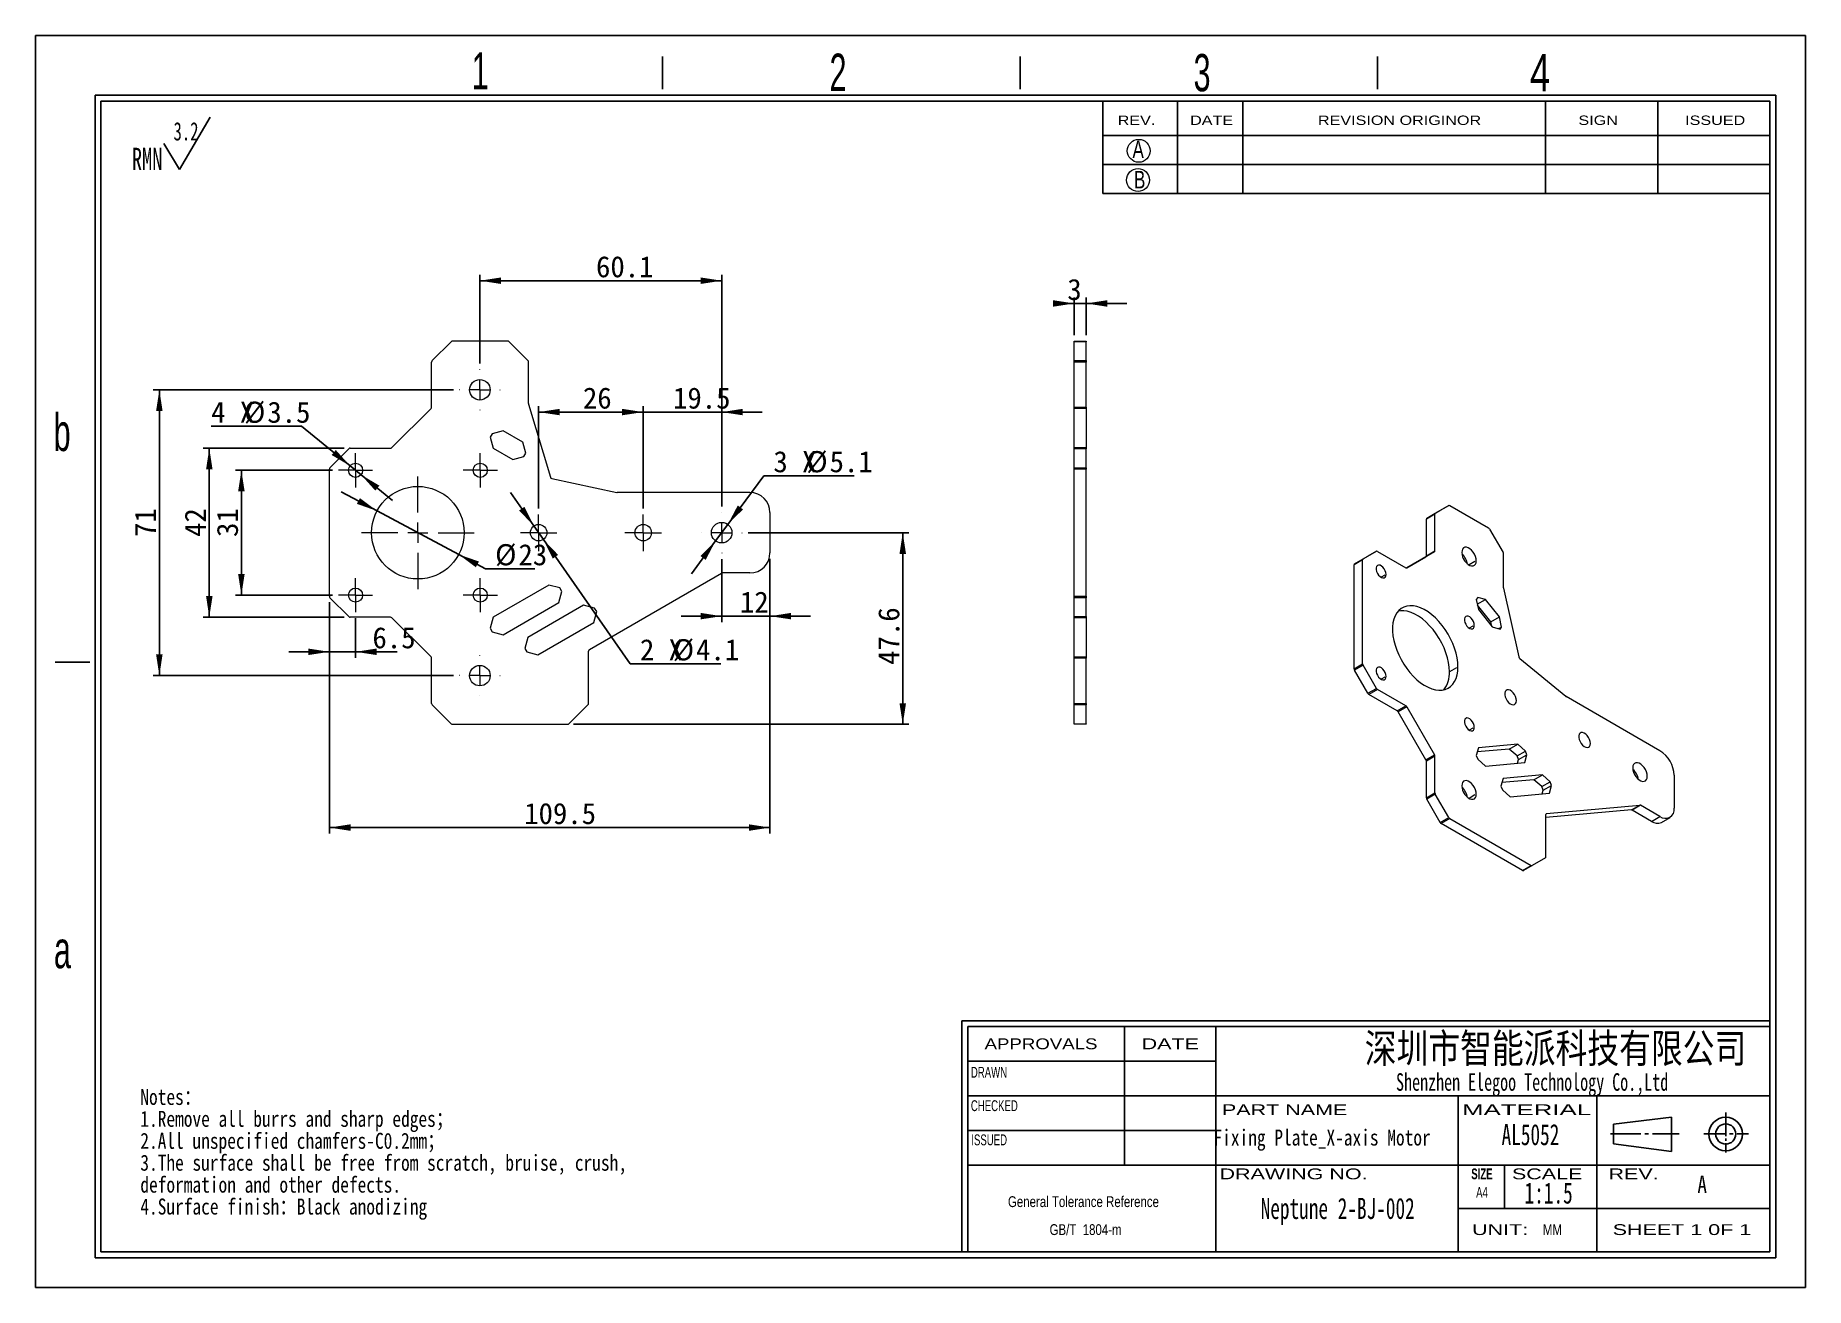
# Model space of a CAD drawing. Header units: millimetres. Extents: x 2 to 295, y 1 to 209.
import ezdxf

# ---------------------------------------------------------------- set-up
doc = ezdxf.new("R2010")
doc.units = ezdxf.units.MM
doc.linetypes.add('CENTER', pattern=[10.16, 6.35, -1.27, 1.27, -1.27])
doc.layers.add('DIM', color=5, linetype='Continuous')
doc.layers.add('SLD-0', color=179, linetype='Continuous')
doc.layers.add('中心线', color=1, linetype='CENTER', lineweight=15)
doc.styles.add('SLDTEXTSTYLE0', font='SIMSUN.TTC', dxfattribs={"width": 0.67})
doc.styles.add('SLDTEXTSTYLE1', font='SIMSUN.TTC', dxfattribs={"width": 0.8})
doc.styles.add('SLDTEXTSTYLE10', font='ARIAL.TTF', dxfattribs={"width": 0.7584})
doc.styles.add('SLDTEXTSTYLE11', font='ARIAL.TTF', dxfattribs={"width": 1.2324})
doc.styles.add('SLDTEXTSTYLE12', font='ARIAL.TTF', dxfattribs={"width": 1.7064})
doc.styles.add('SLDTEXTSTYLE13', font='SIMSUN.TTC', dxfattribs={"width": 0.8, "bigfont": 'bigfont'})
doc.styles.add('SLDTEXTSTYLE14', font='SIMKAI.TTF', dxfattribs={"width": 0.67})
doc.styles.add('SLDTEXTSTYLE15', font='SIMSUN.TTC')
doc.styles.add('SLDTEXTSTYLE2', font='SIMSUN.TTC', dxfattribs={"width": 0.67})
doc.styles.add('SLDTEXTSTYLE3', font='SIMSUN.TTC', dxfattribs={"width": 0.8, "bigfont": 'bigfont'})
doc.styles.add('SLDTEXTSTYLE4', font='SIMSUN.TTC', dxfattribs={"width": 0.8})
doc.styles.add('SLDTEXTSTYLE5', font='ARIAL.TTF', dxfattribs={"width": 0.63516})
doc.styles.add('SLDTEXTSTYLE6', font='GOTHIC.TTF', dxfattribs={"width": 0.7304})
doc.styles.add('SLDTEXTSTYLE7', font='GOTHIC.TTF', dxfattribs={"width": 0.61171})
doc.styles.add('SLDTEXTSTYLE8', font='ARIALBD.TTF', dxfattribs={"width": 0.63516})
doc.styles.add('SLDTEXTSTYLE9', font='ARIAL.TTF', dxfattribs={"width": 1.422})
doc.dimstyles.new('SLDDIMSTYLE0', dxfattribs={"dimtxt": 3.5, "dimasz": 3.5, "dimexe": 0, "dimexo": 0.0625, "dimgap": 0.875, "dimtad": 2, "dimlfac": 1.5, "dimrnd": 1e-09, "dimzin": 12, "dimdsep": 46, "dimtxsty": 'SLDTEXTSTYLE0', "dimsah": 1, "dimcen": 0.09, "dimadec": 0, "dimazin": 3, "dimtfac": 1, "dimtofl": 0, "dimtmove": 0, "dimatfit": 3, "dimfxl": 0, "dimfrac": 2, "dimtolj": 1, "dimtzin": 12, "dimarcsym": 0})
doc.dimstyles.new('SLDDIMSTYLE1', dxfattribs={"dimtxt": 3.5, "dimasz": 3.5, "dimexe": 0, "dimexo": 0.0625, "dimgap": 0.875, "dimtad": 2, "dimlfac": 1.5, "dimrnd": 1e-09, "dimzin": 12, "dimdsep": 46, "dimtxsty": 'SLDTEXTSTYLE0', "dimsah": 1, "dimcen": 0.09, "dimadec": 0, "dimazin": 3, "dimtfac": 1, "dimtmove": 0, "dimatfit": 0, "dimfxl": 0, "dimfrac": 2, "dimtolj": 1, "dimtzin": 12, "dimarcsym": 0})
doc.dimstyles.new('SLDDIMSTYLE2', dxfattribs={"dimtxt": 3.5, "dimasz": 3.5, "dimexe": 0, "dimexo": 0.0625, "dimgap": 0.875, "dimtad": 0, "dimtih": 1, "dimtoh": 1, "dimlfac": 1.5, "dimrnd": 1e-09, "dimzin": 12, "dimdsep": 46, "dimtxsty": 'SLDTEXTSTYLE0', "dimsah": 1, "dimcen": 0, "dimadec": 0, "dimazin": 3, "dimtfac": 1, "dimtmove": 0, "dimatfit": 3, "dimfxl": 0, "dimfrac": 2, "dimtolj": 1, "dimtzin": 12, "dimarcsym": 0})

msp = doc.modelspace()

# ---------------------------------------------------------------- texts
at = {"color": 7, "linetype": 'Continuous', "lineweight": 0, "char_height": 3.5, "attachment_point": 1}
for s, insert, style in [('AL5052', (244.7344, 28.3819), 'SLDTEXTSTYLE0'), ('1:1.5', (248.5451, 18.7098), 'SLDTEXTSTYLE0'), ('Neptune 2-BJ-002', (204.819, 16.1516), 'SLDTEXTSTYLE2')]:
    msp.add_mtext(s, dxfattribs=dict(at, insert=insert, style=style))
at = {"layer": 'SLD-0'}
for s, insert, char_height, attachment_point, style in [('1', (74.111, 205.8988), 6.172, 1, 'SLDTEXTSTYLE7'), ('2', (133.3881, 205.6552), 6.172, 1, 'SLDTEXTSTYLE7'), ('3', (193.7066, 205.5931), 6.172, 1, 'SLDTEXTSTYLE7'), ('4', (249.4405, 205.5869), 6.172, 1, 'SLDTEXTSTYLE6'), ('A', (183.5778, 191.2522), 2.9034, 1, 'SLDTEXTSTYLE6'), ('B', (183.8319, 186.2372), 2.9034, 1, 'SLDTEXTSTYLE6'), ('b', (4.8346, 146.0194), 6.172, 1, 'SLDTEXTSTYLE7'), ('a', (4.8798, 60.3511), 6.172, 1, 'SLDTEXTSTYLE7'), ('\\M+1905B圳\\M+18E73\\M+19271\\M+1945C\\M+19468\\M+189C8\\M+18B5A\\M+1974C\\M+18CC0\\M+18CF6\\M+18E69', (253.6756, 43.3374), 4.82808, 2, 'SLDTEXTSTYLE13'), ('Fixing Plate_X-axis Motor', (215.0006, 27.4667), 2.645833, 2, 'SLDTEXTSTYLE1'), ('A', (277.1784, 19.8537), 2.9104, 1, 'SLDTEXTSTYLE4')]:
    msp.add_mtext(s, dxfattribs=dict(at, insert=insert, char_height=char_height, attachment_point=attachment_point, style=style))
at = {"layer": 'SLD-0', "color": 179}
for s, insert, char_height, attachment_point, style in [('REV.', (181.1288, 195.4001), 1.55363, 1, 'SLDTEXTSTYLE11'), ('DATE', (193.1265, 195.4001), 1.55363, 1, 'SLDTEXTSTYLE11'), ('REVISION ORIGINOR', (214.3082, 195.4001), 1.553633, 1, 'SLDTEXTSTYLE11'), ('SIGN', (257.4664, 195.4001), 1.55363, 1, 'SLDTEXTSTYLE11'), ('ISSUED', (275.1481, 195.4001), 1.55363, 1, 'SLDTEXTSTYLE11'), ('APPROVALS', (168.4266, 42.5627), 1.79265, 2, 'SLDTEXTSTYLE11'), ('DATE', (189.8496, 42.5627), 1.79265, 2, 'SLDTEXTSTYLE9'), ('DRAWN', (159.8036, 37.8529), 1.79265, 2, 'SLDTEXTSTYLE5'), ('Shenzhen Elegoo Technology Co.,Ltd', (249.7983, 36.7996), 2.910417, 2, 'SLDTEXTSTYLE14'), ('CHECKED', (160.6957, 32.3147), 1.79265, 2, 'SLDTEXTSTYLE5'), ('PART NAME', (208.7939, 31.6454), 1.79265, 2, 'SLDTEXTSTYLE9'), ('MATERIAL', (248.8802, 31.6454), 1.79265, 2, 'SLDTEXTSTYLE12'), ('ISSUED', (159.837, 26.6544), 1.79265, 2, 'SLDTEXTSTYLE5'), ('DRAWING NO.', (210.268, 21.0216), 1.792654, 2, 'SLDTEXTSTYLE9'), ('SIZE', (241.4789, 21.0216), 1.79265, 2, 'SLDTEXTSTYLE8'), ('SCALE', (252.2889, 21.0216), 1.79265, 2, 'SLDTEXTSTYLE9'), ('REV.', (266.6102, 21.0216), 1.79265, 2, 'SLDTEXTSTYLE9'), ('A4', (241.4898, 17.9531), 1.79265, 2, 'SLDTEXTSTYLE5'), ('UNIT:', (244.4987, 11.7907), 1.79265, 2, 'SLDTEXTSTYLE9'), ('MM', (253.1609, 11.7907), 1.79265, 2, 'SLDTEXTSTYLE10'), ('SHEET 1 0F 1', (274.62, 11.7907), 1.792654, 2, 'SLDTEXTSTYLE9')]:
    msp.add_mtext(s, dxfattribs=dict(at, insert=insert, char_height=char_height, attachment_point=attachment_point, style=style))

# ---------------------------------------------------------------- blocks, each defined once
blk = doc.blocks.new('SW_NOTE_0')
at = {"layer": 'SLD-0', "color": 0}
for q in [(12.98, 9.35), (5.31, 5.02)]:
    blk.add_line((7.87, 0.69), q, dxfattribs=at)
at = {"layer": 'SLD-0', "color": 0, "attachment_point": 1, "style": 'SLDTEXTSTYLE0'}
for s, insert, char_height in [('3.2', (6.9, 8.55), 3.032), ('RMN', (0, 4.31), 3.704)]:
    blk.add_mtext(s, dxfattribs=dict(at, insert=insert, char_height=char_height))
blk = doc.blocks.new('SW_NOTE_1')
at = {"layer": 'SLD-0', "color": 0, "char_height": 2.6458, "attachment_point": 1}
for s, insert, style in [('Notes\\M+18146', (0, 3.08), 'SLDTEXTSTYLE3'), ('1.Remove all burrs and sharp edges\\M+18147', (0, -0.55), 'SLDTEXTSTYLE3'), ('2.All unspecified chamfers-C0.2mm\\M+18147', (0, -4.19), 'SLDTEXTSTYLE3'), ('3.The surface shall be free from scratch, bruise, crush, ', (0, -7.82), 'SLDTEXTSTYLE4'), ('deformation and other defects.', (0, -11.45), 'SLDTEXTSTYLE4'), ('4.Surface finish\\M+18146Black anodizing', (0, -15.08), 'SLDTEXTSTYLE3')]:
    blk.add_mtext(s, dxfattribs=dict(at, insert=insert, style=style))
blk = doc.blocks.new('SW_NOTE_2')
at = {"layer": 'SLD-0', "color": 0, "char_height": 1.7927, "attachment_point": 2, "style": 'SLDTEXTSTYLE10'}
for s, insert in [('General Tolerance Reference ', (13.02, 2.31)), (' GB/T  1804-m', (13.11, -2.32))]:
    blk.add_mtext(s, dxfattribs=dict(at, insert=insert))
blk = doc.blocks.new('_D')
at = {"layer": 'DIM', "color": 5}
for p, q in [((75.46, 154.35), (75.46, 169.05)), ((75.46, 168.05), (115.52, 168.05)), ((115.52, 130.68), (115.52, 169.05))]:
    blk.add_line(p, q, dxfattribs=at)
for points in [[(75.46, 168.05), (78.96, 167.51), (78.96, 168.59)], [(115.52, 168.05), (112.02, 168.59), (112.02, 167.51)]]:
    blk.add_solid(points, dxfattribs=at)
at = {"layer": 'DIM', "color": 5, "insert": (94.7, 172.12), "char_height": 3.5, "attachment_point": 1, "style": 'SLDTEXTSTYLE15'}
blk.add_mtext('60.1', dxfattribs=at)
blk = doc.blocks.new('_D_1')
at = {"layer": 'DIM'}
for p, q in [((85.19, 130.35), (85.19, 147.29)), ((102.52, 130.35), (102.52, 147.29)), ((85.19, 146.29), (102.52, 146.29))]:
    blk.add_line(p, q, dxfattribs=at)
for points in [[(85.19, 146.29), (88.69, 145.76), (88.69, 146.83)], [(102.52, 146.29), (99.02, 146.83), (99.02, 145.76)]]:
    blk.add_solid(points, dxfattribs=at)
at = {"layer": 'DIM', "insert": (92.53, 150.37), "char_height": 3.5, "attachment_point": 1, "style": 'SLDTEXTSTYLE15'}
blk.add_mtext('26', dxfattribs=at)
blk = doc.blocks.new('_D_2')
at = {"layer": 'DIM'}
for p, q in [((52.99, 140.31), (29.62, 140.31)), ((30.62, 140.31), (30.62, 112.31)), ((52.99, 112.31), (29.62, 112.31))]:
    blk.add_line(p, q, dxfattribs=at)
for points in [[(30.62, 140.31), (30.09, 136.81), (31.16, 136.81)], [(30.62, 112.31), (31.16, 115.81), (30.09, 115.81)]]:
    blk.add_solid(points, dxfattribs=at)
at = {"layer": 'DIM', "insert": (26.55, 125.61), "char_height": 3.5, "attachment_point": 1, "rotation": 90, "style": 'SLDTEXTSTYLE15'}
blk.add_mtext('42', dxfattribs=at)
blk = doc.blocks.new('_D_3')
at = {"layer": 'DIM'}
for p, q in [((51.02, 136.65), (34.94, 136.65)), ((35.94, 136.65), (35.94, 115.98)), ((51.02, 115.98), (34.94, 115.98))]:
    blk.add_line(p, q, dxfattribs=at)
for points in [[(35.94, 136.65), (35.4, 133.15), (36.48, 133.15)], [(35.94, 115.98), (36.48, 119.48), (35.4, 119.48)]]:
    blk.add_solid(points, dxfattribs=at)
at = {"layer": 'DIM', "insert": (31.87, 125.61), "char_height": 3.5, "attachment_point": 1, "rotation": 90, "style": 'SLDTEXTSTYLE15'}
blk.add_mtext('31', dxfattribs=at)
blk = doc.blocks.new('_D_4')
at = {"layer": 'DIM'}
for p, q in [((119.89, 126.31), (146.52, 126.31)), ((145.52, 126.31), (145.52, 94.58)), ((90.98, 94.58), (146.52, 94.58))]:
    blk.add_line(p, q, dxfattribs=at)
for points in [[(145.52, 126.31), (144.98, 122.81), (146.06, 122.81)], [(145.52, 94.58), (146.06, 98.08), (144.98, 98.08)]]:
    blk.add_solid(points, dxfattribs=at)
at = {"layer": 'DIM', "insert": (141.45, 104.43), "char_height": 3.5, "attachment_point": 1, "rotation": 90, "style": 'SLDTEXTSTYLE15'}
blk.add_mtext('47.6', dxfattribs=at)
blk = doc.blocks.new('_D_5')
at = {"layer": 'DIM'}
for p, q in [((58.42, 129.92), (52.48, 133.08)), ((58.42, 129.92), (71.95, 122.71)), ((71.95, 122.71), (76.39, 120.34)), ((76.39, 120.34), (84.57, 120.34))]:
    blk.add_line(p, q, dxfattribs=at)
for points in [[(58.42, 129.92), (55.59, 132.04), (55.08, 131.09)], [(71.95, 122.71), (74.79, 120.59), (75.3, 121.54)]]:
    blk.add_solid(points, dxfattribs=at)
at = {"layer": 'DIM', "char_height": 3.5, "attachment_point": 1, "style": 'SLDTEXTSTYLE15'}
for s, insert in [('%%c', (77.98, 124.42)), ('23', (81.85, 124.42))]:
    blk.add_mtext(s, dxfattribs=dict(at, insert=insert))
blk = doc.blocks.new('_D_6')
at = {"layer": 'DIM'}
for p, q in [((45.91, 143.94), (30.93, 143.94)), ((53.95, 137.38), (45.91, 143.94)), ((55.76, 135.91), (53.95, 137.38)), ((55.76, 135.91), (60.98, 131.66))]:
    blk.add_line(p, q, dxfattribs=at)
for points in [[(53.95, 137.38), (51.58, 140.01), (50.9, 139.18)], [(55.76, 135.91), (58.13, 133.28), (58.81, 134.11)]]:
    blk.add_solid(points, dxfattribs=at)
at = {"layer": 'DIM', "char_height": 3.5, "attachment_point": 1, "style": 'SLDTEXTSTYLE15'}
for s, insert in [('4 X ', (30.93, 148.02)), ('%%c', (36.37, 148.02)), ('3.5', (40.24, 148.02))]:
    blk.add_mtext(s, dxfattribs=dict(at, insert=insert))
blk = doc.blocks.new('_D_7')
at = {"layer": 'DIM'}
for p, q in [((116.53, 127.68), (122.5, 135.76)), ((122.5, 135.76), (137.49, 135.76)), ((114.51, 124.95), (116.53, 127.68)), ((114.51, 124.95), (110.51, 119.53))]:
    blk.add_line(p, q, dxfattribs=at)
for points in [[(116.53, 127.68), (119.05, 130.18), (118.18, 130.82)], [(114.51, 124.95), (112, 122.45), (112.86, 121.81)]]:
    blk.add_solid(points, dxfattribs=at)
at = {"layer": 'DIM', "char_height": 3.5, "attachment_point": 1, "style": 'SLDTEXTSTYLE15'}
for s, insert in [('3 X ', (124.09, 139.83)), ('%%c', (129.53, 139.83)), ('5.1', (133.4, 139.83))]:
    blk.add_mtext(s, dxfattribs=dict(at, insert=insert))
blk = doc.blocks.new('_D_8')
at = {"layer": 'DIM'}
for p, q in [((102.52, 130.35), (102.52, 147.29)), ((115.52, 130.68), (115.52, 147.29)), ((102.52, 146.29), (95.79, 146.29)), ((102.52, 146.29), (115.52, 146.29)), ((115.52, 146.29), (122.25, 146.29))]:
    blk.add_line(p, q, dxfattribs=at)
for points in [[(102.52, 146.29), (99.02, 146.83), (99.02, 145.76)], [(115.52, 146.29), (119.02, 145.76), (119.02, 146.83)]]:
    blk.add_solid(points, dxfattribs=at)
at = {"layer": 'DIM', "insert": (107.46, 150.37), "char_height": 3.5, "attachment_point": 1, "style": 'SLDTEXTSTYLE15'}
blk.add_mtext('19.5', dxfattribs=at)
blk = doc.blocks.new('_D_9')
at = {"layer": 'DIM'}
for p, q in [((84.41, 127.43), (80.55, 132.95)), ((84.41, 127.43), (85.97, 125.19)), ((85.97, 125.19), (100.38, 104.61)), ((100.38, 104.61), (115.36, 104.61))]:
    blk.add_line(p, q, dxfattribs=at)
for points in [[(84.41, 127.43), (82.84, 130.61), (81.96, 129.99)], [(85.97, 125.19), (87.54, 122.02), (88.42, 122.64)]]:
    blk.add_solid(points, dxfattribs=at)
at = {"layer": 'DIM', "char_height": 3.5, "attachment_point": 1, "style": 'SLDTEXTSTYLE15'}
for s, insert in [('2 X ', (101.97, 108.68)), ('%%c', (107.41, 108.68)), ('4.1', (111.28, 108.68))]:
    blk.add_mtext(s, dxfattribs=dict(at, insert=insert))
blk = doc.blocks.new('_D_10')
at = {"layer": 'DIM'}
for p, q in [((71.09, 149.98), (21.35, 149.98)), ((22.35, 149.98), (22.35, 102.65)), ((71.09, 102.65), (21.35, 102.65))]:
    blk.add_line(p, q, dxfattribs=at)
for points in [[(22.35, 149.98), (21.81, 146.48), (22.88, 146.48)], [(22.35, 102.65), (22.88, 106.15), (21.81, 106.15)]]:
    blk.add_solid(points, dxfattribs=at)
at = {"layer": 'DIM', "insert": (18.27, 125.61), "char_height": 3.5, "attachment_point": 1, "rotation": 90, "style": 'SLDTEXTSTYLE15'}
blk.add_mtext('71', dxfattribs=at)
blk = doc.blocks.new('_D_11')
at = {"layer": 'DIM'}
for p, q in [((50.52, 114.79), (50.52, 105.59)), ((54.86, 112.15), (54.86, 105.59)), ((50.52, 106.59), (43.79, 106.59)), ((50.52, 106.59), (54.86, 106.59)), ((54.86, 106.59), (61.75, 106.59))]:
    blk.add_line(p, q, dxfattribs=at)
for points in [[(50.52, 106.59), (47.02, 107.13), (47.02, 106.05)], [(54.86, 106.59), (58.36, 106.05), (58.36, 107.13)]]:
    blk.add_solid(points, dxfattribs=at)
at = {"layer": 'DIM', "insert": (57.66, 110.67), "char_height": 3.5, "attachment_point": 1, "style": 'SLDTEXTSTYLE15'}
blk.add_mtext('6.5', dxfattribs=at)
blk = doc.blocks.new('_D_12')
at = {"layer": 'DIM'}
for p, q in [((123.52, 121.98), (123.52, 76.48)), ((50.52, 114.79), (50.52, 76.48)), ((50.52, 77.48), (123.52, 77.48))]:
    blk.add_line(p, q, dxfattribs=at)
for points in [[(50.52, 77.48), (54.02, 76.94), (54.02, 78.02)], [(123.52, 77.48), (120.02, 78.02), (120.02, 76.94)]]:
    blk.add_solid(points, dxfattribs=at)
at = {"layer": 'DIM', "insert": (82.8, 81.56), "char_height": 3.5, "attachment_point": 1, "style": 'SLDTEXTSTYLE15'}
blk.add_mtext('109.5', dxfattribs=at)
blk = doc.blocks.new('_D_13')
at = {"layer": 'DIM'}
for p, q in [((115.52, 121.95), (115.52, 111.49)), ((123.52, 121.98), (123.52, 111.49)), ((115.52, 112.49), (108.79, 112.49)), ((115.52, 112.49), (123.52, 112.49)), ((123.52, 112.49), (130.25, 112.49))]:
    blk.add_line(p, q, dxfattribs=at)
for points in [[(115.52, 112.49), (112.02, 113.03), (112.02, 111.96)], [(123.52, 112.49), (127.02, 111.96), (127.02, 113.03)]]:
    blk.add_solid(points, dxfattribs=at)
at = {"layer": 'DIM', "insert": (118.54, 116.57), "char_height": 3.5, "attachment_point": 1, "style": 'SLDTEXTSTYLE15'}
blk.add_mtext('12', dxfattribs=at)
blk = doc.blocks.new('SW_CENTERMARKSYMBOL_0')
at = {"layer": '中心线', "color": 0}
for p, q in [((0, 3.33), (0, 9.33)), ((-3.33, 0), (-9.33, 0)), ((0, 0), (-1.67, 0)), ((0, 0), (0, 1.67)), ((0, 0), (0, -1.67)), ((0, 0), (1.67, 0)), ((3.33, 0), (9.33, 0)), ((0, -3.33), (0, -9.33))]:
    blk.add_line(p, q, dxfattribs=at)
blk = doc.blocks.new('SW_CENTERMARKSYMBOL_1')
at = {"layer": '中心线', "color": 0}
for p, q in [((-1.67, 0), (-2.83, 0)), ((0, 0), (-1.67, 0)), ((0, 1.67), (0, 2.83)), ((0, 0), (0, 1.67)), ((0, 0), (0, -1.67)), ((0, 0), (1.67, 0)), ((1.67, 0), (2.83, 0)), ((0, -1.67), (0, -2.83))]:
    blk.add_line(p, q, dxfattribs=at)
blk = doc.blocks.new('SW_CENTERMARKSYMBOL_2')
at = {"layer": '中心线', "color": 0}
for p, q in [((-1.67, 0), (-2.83, 0)), ((0, 0), (-1.67, 0)), ((0, 1.67), (0, 2.83)), ((0, 0), (0, 1.67)), ((0, 0), (0, -1.67)), ((0, 0), (1.67, 0)), ((1.67, 0), (2.83, 0)), ((0, -1.67), (0, -2.83))]:
    blk.add_line(p, q, dxfattribs=at)
blk = doc.blocks.new('SW_CENTERMARKSYMBOL_3')
at = {"layer": '中心线', "color": 0}
for p, q in [((-1.67, 0), (-2.83, 0)), ((0, 0), (-1.67, 0)), ((0, 1.67), (0, 2.83)), ((0, 0), (0, 1.67)), ((0, 0), (0, -1.67)), ((0, 0), (1.67, 0)), ((1.67, 0), (2.83, 0)), ((0, -1.67), (0, -2.83))]:
    blk.add_line(p, q, dxfattribs=at)
blk = doc.blocks.new('SW_CENTERMARKSYMBOL_4')
at = {"layer": '中心线', "color": 0}
for p, q in [((-1.67, 0), (-2.83, 0)), ((0, 0), (-1.67, 0)), ((0, 1.67), (0, 2.83)), ((0, 0), (0, 1.67)), ((0, 0), (0, -1.67)), ((0, 0), (1.67, 0)), ((1.67, 0), (2.83, 0)), ((0, -1.67), (0, -2.83))]:
    blk.add_line(p, q, dxfattribs=at)
blk = doc.blocks.new('SW_CENTERMARKSYMBOL_5')
at = {"layer": '中心线', "color": 0}
for p, q in [((0, 3.33), (0, 3.37)), ((-3.33, 0), (-3.37, 0)), ((0, 0), (-1.67, 0)), ((0, 0), (0, 1.67)), ((0, 0), (0, -1.67)), ((0, 0), (1.67, 0)), ((3.33, 0), (3.37, 0)), ((0, -3.33), (0, -3.37))]:
    blk.add_line(p, q, dxfattribs=at)
blk = doc.blocks.new('SW_CENTERMARKSYMBOL_6')
at = {"layer": '中心线', "color": 0}
for p, q in [((0, 1.67), (0, 3.03)), ((-1.67, 0), (-3.03, 0)), ((0, 0), (-1.67, 0)), ((0, 0), (0, 1.67)), ((0, 0), (0, -1.67)), ((0, 0), (1.67, 0)), ((1.67, 0), (3.03, 0)), ((0, -1.67), (0, -3.03))]:
    blk.add_line(p, q, dxfattribs=at)
blk = doc.blocks.new('SW_CENTERMARKSYMBOL_7')
at = {"layer": '中心线', "color": 0}
for p, q in [((0, 1.67), (0, 3.03)), ((-1.67, 0), (-3.03, 0)), ((0, 0), (-1.67, 0)), ((0, 0), (0, 1.67)), ((0, 0), (0, -1.67)), ((0, 0), (1.67, 0)), ((1.67, 0), (3.03, 0)), ((0, -1.67), (0, -3.03))]:
    blk.add_line(p, q, dxfattribs=at)
blk = doc.blocks.new('SW_CENTERMARKSYMBOL_8')
at = {"layer": '中心线', "color": 0}
for p, q in [((0, 3.33), (0, 3.37)), ((-3.33, 0), (-3.37, 0)), ((0, 0), (-1.67, 0)), ((0, 0), (0, 1.67)), ((0, 0), (0, -1.67)), ((0, 0), (1.67, 0)), ((3.33, 0), (3.37, 0)), ((0, -3.33), (0, -3.37))]:
    blk.add_line(p, q, dxfattribs=at)
blk = doc.blocks.new('SW_CENTERMARKSYMBOL_9')
at = {"layer": '中心线', "color": 0}
for p, q in [((0, 3.33), (0, 3.37)), ((-3.33, 0), (-3.37, 0)), ((0, 0), (-1.67, 0)), ((0, 0), (0, 1.67)), ((0, 0), (0, -1.67)), ((0, 0), (1.67, 0)), ((3.33, 0), (3.37, 0)), ((0, -3.33), (0, -3.37))]:
    blk.add_line(p, q, dxfattribs=at)
blk = doc.blocks.new('_D_14')
at = {"layer": 'DIM'}
for p, q in [((173.91, 164.28), (172.78, 164.28)), ((173.91, 159.05), (173.91, 165.28)), ((175.91, 164.28), (173.91, 164.28)), ((175.91, 159.05), (175.91, 165.28)), ((175.91, 164.28), (182.64, 164.28))]:
    blk.add_line(p, q, dxfattribs=at)
for points in [[(173.91, 164.28), (170.41, 164.82), (170.41, 163.74)], [(175.91, 164.28), (179.41, 163.74), (179.41, 164.82)]]:
    blk.add_solid(points, dxfattribs=at)
at = {"layer": 'DIM', "insert": (172.78, 168.35), "char_height": 3.5, "attachment_point": 1, "style": 'SLDTEXTSTYLE15'}
blk.add_mtext('3', dxfattribs=at)

# ---------------------------------------------------------------- dimensions: what is measured, and where the dimension line sits
at = {"layer": 'DIM', "color": 5}
dim = msp.add_linear_dim(base=(115.5221, 168.0475), p1=(75.4555, 153.3475), p2=(115.5221, 129.6808), dimstyle='SLDDIMSTYLE0', dxfattribs=at)
dim.commit()
dim.dimension.update_dxf_attribs({"geometry": '_D', "text_midpoint": (97.4233, 168.0475), "dimtype": 160})
at = {"layer": 'DIM'}
for base, p1, p2, dimstyle, picture, middle in [((173.9078, 164.2802), (175.9078, 158.0475), (173.9078, 158.0475), 'SLDDIMSTYLE1', '_D_14', (173.4621, 164.2802)), ((102.5221, 146.2937), (85.1888, 129.3475), (102.5221, 129.3475), 'SLDDIMSTYLE1', '_D_1', (93.8868, 146.2937)), ((115.5221, 146.2937), (102.5221, 129.3475), (115.5221, 129.6808), 'SLDDIMSTYLE1', '_D_8', (110.1867, 146.2937)), ((123.5221, 77.483), (50.5193, 115.7855), (123.5221, 122.9808), 'SLDDIMSTYLE0', '_D_12', (86.1998, 77.483)), ((123.5221, 112.4946), (115.5221, 122.9475), (123.5221, 122.9808), 'SLDDIMSTYLE1', '_D_13', (119.9034, 112.4946)), ((54.8555, 106.5923), (50.5193, 115.7855), (54.8555, 113.1475), 'SLDDIMSTYLE1', '_D_11', (59.7057, 106.5923))]:
    dim = msp.add_linear_dim(base=base, p1=p1, p2=p2, dimstyle=dimstyle, dxfattribs=at)
    dim.commit()
    dim.dimension.update_dxf_attribs({"geometry": picture, "text_midpoint": middle, "dimtype": 160})
for base, p1, p2, picture, middle in [((22.346, 102.6475), (72.0888, 149.9808), (72.0888, 102.6475), '_D_10', (22.346, 126.9682)), ((30.6246, 112.3141), (53.9907, 140.3141), (53.9907, 112.3141), '_D_2', (30.6246, 126.9682)), ((35.9393, 115.9808), (52.0221, 136.6475), (52.0221, 115.9808), '_D_3', (35.9393, 126.9682)), ((145.5221, 94.5808), (118.8888, 126.3141), (89.9841, 94.5808), '_D_4', (145.5221, 107.1491))]:
    dim = msp.add_linear_dim(base=base, p1=p1, p2=p2, angle=90, dimstyle='SLDDIMSTYLE0', dxfattribs=at)
    dim.commit()
    dim.dimension.update_dxf_attribs({"geometry": picture, "text_midpoint": middle, "dimtype": 160})
for p1, p2, text, picture, middle in [((53.9514, 137.3849), (55.7595, 135.91), '4 X <>', '_D_6', (37.6254, 146.4801)), ((116.5325, 127.6813), (114.5118, 124.9469), '3 X <>', '_D_7', (130.7888, 138.2969)), ((85.9725, 125.1945), (84.4051, 127.4338), '2 X <>', '_D_9', (108.666, 107.1491))]:
    dim = msp.add_diameter_dim_2p(p1=p1, p2=p2, text=text, dimstyle='SLDDIMSTYLE2', dxfattribs=at)
    dim.commit()
    dim.dimension.update_dxf_attribs({"geometry": picture, "text_midpoint": middle, "dimtype": 163})
dim = msp.add_diameter_dim_2p(p1=(71.955, 122.709), p2=(58.4226, 129.9193), dimstyle='SLDDIMSTYLE2', dxfattribs=at)
dim.commit()
dim.dimension.update_dxf_attribs({"geometry": '_D_5', "text_midpoint": (81.2777, 122.8806), "dimtype": 163})

# ---------------------------------------------------------------- linework, layer by layer
at = {"color": 7, "linetype": 'Continuous', "lineweight": 15}
for p, q in [((67.5531, 154.8118), (70.6912, 157.9498)), ((80.0507, 158.0475), (70.9269, 158.0475)), ((80.2864, 157.9498), (83.4245, 154.8118)), ((173.9078, 158.0475), (175.9078, 158.0475)), ((173.9078, 157.9498), (173.9078, 158.0475)), ((175.9078, 157.9498), (173.9078, 157.9498)), ((173.9078, 154.8118), (173.9078, 157.9498)), ((175.9078, 158.0475), (175.9078, 157.9498)), ((175.9078, 154.8118), (175.9078, 157.9498)), ((67.4555, 147.1189), (67.4555, 154.5761)), ((83.5221, 147.696), (83.5221, 154.5761)), ((173.9078, 154.8118), (175.9078, 154.8118)), ((173.9078, 154.5761), (173.9078, 154.8118)), ((175.9078, 154.5761), (173.9078, 154.5761)), ((173.9078, 147.1189), (173.9078, 154.5761)), ((175.9078, 154.8118), (175.9078, 154.5761)), ((175.9078, 147.1189), (175.9078, 154.5761)), ((67.3578, 146.8832), (60.8864, 140.4118)), ((83.5359, 147.601), (87.1323, 135.5041)), ((173.9078, 147.1189), (175.9078, 147.1189)), ((173.9078, 146.8832), (173.9078, 147.1189)), ((175.9078, 146.8832), (173.9078, 146.8832)), ((173.9078, 140.4118), (173.9078, 146.8832)), ((175.9078, 147.1189), (175.9078, 146.8832)), ((175.9078, 146.8832), (175.9078, 140.4118)), ((77.4846, 142.7129), (77.1512, 142.1355)), ((77.1512, 142.1355), (77.6393, 140.3141)), ((79.3059, 143.2009), (77.4846, 142.7129)), ((82.5623, 141.3209), (79.3059, 143.2009)), ((83.0503, 139.4995), (82.5623, 141.3209)), ((50.617, 137.0784), (53.755, 140.2165)), ((53.9907, 140.3141), (60.6507, 140.3141)), ((77.6393, 140.3141), (80.8956, 138.4341)), ((80.8956, 138.4341), (82.717, 138.9221)), ((82.717, 138.9221), (83.0503, 139.4995)), ((173.9078, 140.4118), (175.9078, 140.4118)), ((173.9078, 140.3141), (173.9078, 140.4118)), ((173.9078, 140.3141), (175.9078, 140.3141)), ((173.9078, 140.2165), (173.9078, 140.3141)), ((175.9078, 140.2165), (173.9078, 140.2165)), ((173.9078, 137.0784), (173.9078, 140.2165)), ((175.9078, 140.4118), (175.9078, 140.3141)), ((175.9078, 140.3141), (175.9078, 140.2165)), ((175.9078, 137.0784), (175.9078, 140.2165)), ((50.5193, 115.7855), (50.5193, 136.8427)), ((87.3827, 135.273), (98.1546, 132.9881)), ((173.9078, 137.0784), (175.9078, 137.0784)), ((173.9078, 136.8427), (173.9078, 137.0784)), ((175.9078, 136.8427), (173.9078, 136.8427)), ((173.9078, 115.7855), (173.9078, 136.8427)), ((175.9078, 137.0784), (175.9078, 136.8427)), ((175.9078, 115.7855), (175.9078, 136.8427)), ((120.1888, 132.9808), (98.2238, 132.9808)), ((123.5221, 129.6475), (123.5221, 122.9808)), ((233.6883, 129.3738), (232.2741, 128.5573)), ((232.3432, 128.71), (234.5621, 129.9913)), ((232.3432, 128.71), (233.7574, 129.5264)), ((233.6883, 123.2847), (233.6883, 129.3738)), ((233.7574, 129.5264), (235.9763, 130.8077)), ((235.9763, 130.8077), (234.5621, 129.9913)), ((242.5945, 127.0669), (236.143, 130.7913)), ((232.2741, 122.4682), (232.2741, 128.5573)), ((242.7612, 126.8909), (244.9802, 123.0476)), ((221.7817, 121.9598), (224.0007, 123.2412)), ((224.0007, 123.2412), (222.5865, 122.4247)), ((224.1673, 123.2247), (228.8767, 120.506)), ((232.2741, 122.4682), (233.6883, 123.2847)), ((221.7127, 121.8072), (220.2985, 120.9908)), ((220.2985, 103.7967), (220.2985, 120.9908)), ((220.3675, 121.1434), (222.5865, 122.4247)), ((220.3675, 121.1434), (221.7817, 121.9598)), ((221.7127, 104.6131), (221.7127, 121.8072)), ((229.037, 120.4862), (232.2051, 122.3156)), ((233.6193, 123.132), (229.0433, 120.4895)), ((233.6193, 123.132), (232.2051, 122.3156)), ((245.0492, 117.1974), (245.0492, 122.8153)), ((86.8769, 117.6475), (77.6393, 112.3141)), ((88.6983, 117.1594), (86.8769, 117.6475)), ((93.6221, 106.9738), (115.4962, 119.6028)), ((120.1888, 119.6475), (115.6629, 119.6475)), ((53.755, 112.4118), (50.617, 115.5498)), ((79.3059, 109.4274), (88.5436, 114.7607)), ((88.5436, 114.7607), (89.0316, 116.5821)), ((89.0316, 116.5821), (88.6983, 117.1594)), ((173.9078, 115.7855), (175.9078, 115.7855)), ((173.9078, 115.5498), (173.9078, 115.7855)), ((175.9078, 115.5498), (173.9078, 115.5498)), ((173.9078, 112.4118), (173.9078, 115.5498)), ((175.9078, 115.7855), (175.9078, 115.5498)), ((175.9078, 112.4118), (175.9078, 115.5498)), ((240.78, 115.593), (240.5443, 115.2577)), ((240.5443, 115.2577), (240.8894, 113.5712)), ((240.707, 114.4624), (242.0679, 115.248)), ((242.0679, 115.248), (240.78, 115.593)), ((244.3705, 112.3837), (242.0679, 115.248)), ((245.059, 117.1142), (247.602, 105.7685)), ((60.6507, 112.3141), (53.9907, 112.3141)), ((60.8864, 112.2165), (67.3578, 105.7451)), ((77.6393, 112.3141), (77.1512, 110.4928)), ((92.6504, 114.3141), (83.4128, 108.9808)), ((94.4718, 113.8261), (92.6504, 114.3141)), ((94.3171, 111.4274), (94.8051, 113.2488)), ((94.8051, 113.2488), (94.4718, 113.8261)), ((173.9078, 112.4118), (175.9078, 112.4118)), ((173.9078, 112.3141), (173.9078, 112.4118)), ((175.9078, 112.3141), (173.9078, 112.3141)), ((173.9078, 112.2165), (173.9078, 112.3141)), ((175.9078, 112.2165), (173.9078, 112.2165)), ((173.9078, 105.7451), (173.9078, 112.2165)), ((175.9078, 112.4118), (175.9078, 112.3141)), ((175.9078, 112.3141), (175.9078, 112.2165)), ((175.9078, 112.2165), (175.9078, 105.7451)), ((242.9563, 111.5673), (240.7337, 114.3321)), ((240.8894, 113.5712), (243.192, 110.7069)), ((242.9563, 111.5673), (244.3705, 112.3837)), ((243.1119, 110.8064), (242.9563, 111.5673)), ((244.7156, 110.6972), (244.3705, 112.3837)), ((77.1512, 110.4928), (77.4846, 109.9154)), ((77.4846, 109.9154), (79.3059, 109.4274)), ((83.4128, 108.9808), (82.9247, 107.1594)), ((85.0794, 106.0941), (94.3171, 111.4274)), ((243.192, 110.7069), (244.4799, 110.3619)), ((244.244, 110.425), (244.7156, 110.6972)), ((244.4799, 110.3619), (244.7156, 110.6972)), ((82.9247, 107.1594), (83.2581, 106.5821)), ((83.2581, 106.5821), (85.0794, 106.0941)), ((93.4555, 98.0522), (93.4555, 106.6851)), ((173.9078, 105.7451), (175.9078, 105.7451)), ((173.9078, 105.5094), (173.9078, 105.7451)), ((175.9078, 105.7451), (175.9078, 105.5094)), ((67.4555, 98.0522), (67.4555, 105.5094)), ((175.9078, 105.5094), (173.9078, 105.5094)), ((173.9078, 98.0522), (173.9078, 105.5094)), ((175.9078, 98.0522), (175.9078, 105.5094)), ((220.2985, 103.7967), (221.7127, 104.6131)), ((221.7817, 104.3808), (220.3675, 103.5644)), ((222.5865, 99.721), (220.3675, 103.5644)), ((224.0007, 100.5375), (221.7817, 104.3808)), ((237.271, 103.9564), (236.0925, 103.276)), ((247.779, 105.4777), (255.3959, 99.2148)), ((222.5865, 99.721), (224.0007, 100.5375)), ((224.1673, 100.3615), (222.7531, 99.5451)), ((228.8767, 97.6429), (224.1673, 100.3615)), ((70.6912, 94.6784), (67.5531, 97.8165)), ((93.3578, 97.8165), (90.2198, 94.6784)), ((173.9078, 98.0522), (175.9078, 98.0522)), ((173.9078, 97.8165), (173.9078, 98.0522)), ((175.9078, 97.8165), (173.9078, 97.8165)), ((173.9078, 94.6784), (173.9078, 97.8165)), ((175.9078, 98.0522), (175.9078, 97.8165)), ((175.9078, 94.6784), (175.9078, 97.8165)), ((227.4625, 96.8265), (222.7531, 99.5451)), ((227.4625, 96.8265), (228.8767, 97.6429)), ((229.0433, 97.4669), (227.6291, 96.6505)), ((229.0433, 97.4669), (233.6193, 89.5411)), ((270.9764, 90.2144), (255.4448, 99.1806)), ((70.9269, 94.5808), (89.9841, 94.5808)), ((173.9078, 94.6784), (175.9078, 94.6784)), ((173.9078, 94.5808), (173.9078, 94.6784)), ((175.9078, 94.5808), (173.9078, 94.5808)), ((175.9078, 94.6784), (175.9078, 94.5808)), ((232.2051, 88.7247), (227.6291, 96.6505)), ((247.4214, 91.2921), (240.8894, 90.7081)), ((246.0072, 90.4757), (247.4214, 91.2921)), ((248.7093, 90.1502), (247.4214, 91.2921)), ((232.2051, 88.7247), (233.6193, 89.5411)), ((233.6883, 89.3088), (232.2741, 88.4924)), ((232.2741, 82.4033), (232.2741, 88.4924)), ((233.6883, 83.2197), (233.6883, 89.3088)), ((240.8894, 90.7081), (240.5443, 89.4201)), ((240.5443, 89.4201), (240.78, 88.8126)), ((246.0072, 90.4757), (240.7, 90.0012)), ((240.78, 88.8126), (242.0679, 87.6706)), ((242.0679, 87.6706), (248.5999, 88.2547)), ((247.2951, 89.3337), (246.0072, 90.4757)), ((247.2951, 89.3337), (248.7093, 90.1502)), ((247.5308, 88.7262), (247.2951, 89.3337)), ((247.3751, 88.1451), (247.5308, 88.7262)), ((247.5308, 88.7262), (248.945, 89.5427)), ((248.5999, 88.2547), (248.945, 89.5427)), ((248.945, 89.5427), (248.7093, 90.1502)), ((244.9719, 85.6295), (244.6268, 84.3415)), ((250.0896, 85.3972), (244.7825, 84.9226)), ((251.5038, 86.2136), (244.9719, 85.6295)), ((250.0896, 85.3972), (251.5038, 86.2136)), ((251.3775, 84.2552), (250.0896, 85.3972)), ((251.3775, 84.2552), (252.7917, 85.0716)), ((252.7917, 85.0716), (251.5038, 86.2136)), ((253.0275, 84.4641), (252.7917, 85.0716)), ((273.3335, 86.1319), (273.3335, 80.6883)), ((232.2741, 82.4033), (233.6883, 83.2197)), ((233.7574, 82.9874), (232.3432, 82.171)), ((234.5621, 78.3277), (232.3432, 82.171)), ((235.9763, 79.1441), (233.7574, 82.9874)), ((244.6268, 84.3415), (244.8625, 83.734)), ((244.8625, 83.734), (246.1504, 82.592)), ((246.1504, 82.592), (252.6824, 83.1761)), ((251.6132, 83.6477), (251.3775, 84.2552)), ((251.4575, 83.0666), (251.6132, 83.6477)), ((251.6132, 83.6477), (253.0275, 84.4641)), ((252.6824, 83.1761), (253.0275, 84.4641)), ((266.2441, 80.3898), (252.0731, 79.1227)), ((252.0731, 72.6064), (252.0731, 79.6555)), ((252.191, 79.8232), (267.6583, 81.2062)), ((266.2441, 80.3898), (267.6583, 81.2062)), ((267.7762, 81.1746), (266.3619, 80.3582)), ((269.5622, 78.5108), (266.3619, 80.3582)), ((270.9764, 79.3272), (267.7762, 81.1746)), ((269.5622, 78.5108), (270.9764, 79.3272)), ((234.5621, 78.3277), (235.9763, 79.1441)), ((236.143, 78.9681), (234.7288, 78.1517)), ((248.2043, 70.3725), (234.7288, 78.1517)), ((236.143, 78.9681), (249.6185, 71.1889)), ((271.2288, 78.3457), (272.643, 79.1621)), ((248.2043, 70.3725), (249.6185, 71.1889)), ((249.7851, 71.1724), (248.3709, 70.356)), ((252.0041, 72.4538), (249.7851, 71.1724))]:
    msp.add_line(p, q, dxfattribs=at)
at = {"color": 8, "linetype": 'Continuous', "lineweight": 15}
for p, q in [((240.3116, 121.5259), (239.345, 120.9679)), ((225.3681, 119.2654), (224.7787, 118.9251)), ((239.9816, 110.8292), (239.3922, 110.4889)), ((225.3681, 102.3902), (224.7787, 102.05)), ((239.9816, 93.954), (239.3922, 93.6137)), ((240.3116, 82.8763), (239.345, 82.3183)), ((252.191, 79.8232), (252.1047, 79.7734))]:
    msp.add_line(p, q, dxfattribs=at)
at = {"color": 7, "linetype": 'Continuous', "lineweight": 15, "flags": 128}
for points in [[(240.5473, 121.662), (240.5123, 122.0143), (240.4096, 122.3865), (240.245, 122.757), (240.0281, 123.1041), (239.7715, 123.4077), (239.4901, 123.6503), (239.2003, 123.8175), (238.9189, 123.8999), (238.6623, 123.8925), (238.4454, 123.7958), (238.2808, 123.6155), (238.178, 123.3619), (238.1431, 123.0498), (238.178, 122.6975), (238.2808, 122.3253), (238.4454, 121.9548), (238.6623, 121.6077), (238.9189, 121.3041), (239.2003, 121.0615), (239.4901, 120.8943), (239.7715, 120.8119), (240.0281, 120.8193), (240.245, 120.916), (240.4096, 121.0964), (240.5123, 121.3499), (240.5473, 121.662)], [(225.6038, 119.4015), (225.5671, 119.7034), (225.4604, 120.0208), (225.2931, 120.3256), (225.0802, 120.5905), (224.8404, 120.7921), (224.5952, 120.9124), (224.3663, 120.9408), (224.1741, 120.8748), (224.0355, 120.7201), (223.9631, 120.4906), (223.9631, 120.2066), (224.0355, 119.8934), (224.1741, 119.5788), (224.3663, 119.2908), (224.5952, 119.0549), (224.8404, 118.8921), (225.0802, 118.8169), (225.2931, 118.836), (225.4604, 118.9476), (225.5671, 119.1418), (225.6038, 119.4015)], [(237.5067, 104.0924), (237.4714, 104.8264), (237.3658, 105.5917), (237.1914, 106.3782), (236.9505, 107.1756), (236.6461, 107.9737), (236.2823, 108.762), (235.8638, 109.5302), (235.396, 110.2684), (234.885, 110.9668), (234.3376, 111.6164), (233.7608, 112.2087), (233.1622, 112.736), (232.5495, 113.1914), (231.9308, 113.569), (231.3141, 113.8638), (230.7074, 114.0721), (230.1187, 114.191), (229.5557, 114.2191), (229.0256, 114.156), (228.5355, 114.0025), (228.0916, 113.7606), (227.6998, 113.4335), (227.3651, 113.0254), (227.092, 112.5416), (226.884, 111.9885), (226.7438, 111.3732), (226.6733, 110.7038), (226.6733, 109.9891), (226.7438, 109.2382), (226.884, 108.4611), (227.092, 107.6678), (227.3651, 106.8687), (227.6998, 106.0742), (228.0916, 105.2947), (228.5355, 104.5403), (229.0256, 103.8209), (229.5557, 103.1458), (230.1187, 102.5238), (230.7074, 101.9631), (231.3141, 101.471), (231.9308, 101.0538), (232.5495, 100.717), (233.1622, 100.465), (233.7608, 100.3012), (234.3376, 100.2275), (234.885, 100.245), (235.396, 100.3535), (235.8638, 100.5515), (236.2823, 100.8365), (236.6461, 101.2047), (236.9505, 101.6514), (237.1914, 102.1707), (237.3658, 102.7559), (237.4714, 103.3992), (237.5067, 104.0924)], [(236.0925, 103.276), (236.0558, 104.0239), (235.9464, 104.8041), (235.7656, 105.6059), (235.5159, 106.4185), (235.2007, 107.2309), (234.8242, 108.0321), (234.3916, 108.8114), (233.9086, 109.5582), (233.3819, 110.2623), (232.8186, 110.9142), (232.2262, 111.5052), (231.6127, 112.0272), (230.9866, 112.4732), (230.3561, 112.8371), (229.73, 113.1141), (229.1165, 113.3003), (228.5241, 113.3933), (227.9608, 113.3918), (227.6112, 113.3396)], [(240.2173, 110.9652), (240.1806, 111.2672), (240.0739, 111.5846), (239.9067, 111.8893), (239.6937, 112.1543), (239.454, 112.3559), (239.2088, 112.4762), (238.9799, 112.5046), (238.7876, 112.4385), (238.6491, 112.2839), (238.5766, 112.0544), (238.5766, 111.7704), (238.6491, 111.4572), (238.7876, 111.1426), (238.9799, 110.8546), (239.2088, 110.6187), (239.454, 110.4559), (239.6937, 110.3807), (239.9067, 110.3997), (240.0739, 110.5114), (240.1806, 110.7056), (240.2173, 110.9652)], [(225.6038, 102.5263), (225.5671, 102.8282), (225.4604, 103.1457), (225.2931, 103.4504), (225.0802, 103.7153), (224.8404, 103.9169), (224.5952, 104.0372), (224.3663, 104.0656), (224.1741, 103.9996), (224.0355, 103.8449), (223.9631, 103.6154), (223.9631, 103.3315), (224.0355, 103.0183), (224.1741, 102.7037), (224.3663, 102.4156), (224.5952, 102.1797), (224.8404, 102.017), (225.0802, 101.9417), (225.2931, 101.9608), (225.4604, 102.0724), (225.5671, 102.2666), (225.6038, 102.5263)], [(247.1941, 98.5), (247.1582, 98.8218), (247.0534, 99.1611), (246.8873, 99.4927), (246.6723, 99.7921), (246.4243, 100.037), (246.1618, 100.2093), (245.9041, 100.2962), (245.6704, 100.2913), (245.4781, 100.1949), (245.3413, 100.0142), (245.2703, 99.7626), (245.2703, 99.4586), (245.3413, 99.125), (245.4781, 98.7864), (245.6704, 98.4679), (245.9041, 98.1932), (246.1618, 97.9826), (246.4243, 97.8518), (246.6723, 97.8104), (246.8873, 97.8616), (247.0534, 98.0014), (247.1582, 98.2196), (247.1941, 98.5)], [(240.2173, 94.0901), (240.1806, 94.392), (240.0739, 94.7094), (239.9067, 95.0142), (239.6937, 95.2791), (239.454, 95.4807), (239.2088, 95.601), (238.9799, 95.6294), (238.7876, 95.5634), (238.6491, 95.4087), (238.5766, 95.1792), (238.5766, 94.8952), (238.6491, 94.582), (238.7876, 94.2675), (238.9799, 93.9794), (239.2088, 93.7435), (239.454, 93.5807), (239.6937, 93.5055), (239.9067, 93.5246), (240.0739, 93.6362), (240.1806, 93.8304), (240.2173, 94.0901)], [(259.4506, 91.4245), (259.4148, 91.7463), (259.3099, 92.0855), (259.1438, 92.4172), (258.9288, 92.7165), (258.6808, 92.9615), (258.4183, 93.1338), (258.1606, 93.2207), (257.9269, 93.2158), (257.7346, 93.1194), (257.5978, 92.9387), (257.5268, 92.687), (257.5268, 92.3831), (257.5978, 92.0495), (257.7346, 91.7109), (257.9269, 91.3924), (258.1606, 91.1177), (258.4183, 90.9071), (258.6808, 90.7763), (258.9288, 90.7349), (259.1438, 90.786), (259.3099, 90.9259), (259.4148, 91.1441), (259.4506, 91.4245)], [(268.8787, 85.9818), (268.8438, 86.3341), (268.741, 86.7064), (268.5764, 87.0768), (268.3595, 87.4239), (268.1029, 87.7276), (267.8215, 87.9701), (267.5317, 88.1374), (267.2503, 88.2197), (266.9937, 88.2123), (266.7768, 88.1156), (266.6122, 87.9353), (266.5095, 87.6817), (266.4745, 87.3697), (266.5095, 87.0173), (266.6122, 86.6451), (266.7768, 86.2747), (266.9937, 85.9275), (267.2503, 85.6239), (267.5317, 85.3814), (267.8215, 85.2141), (268.1029, 85.1317), (268.3595, 85.1391), (268.5764, 85.2358), (268.741, 85.4162), (268.8438, 85.6697), (268.8787, 85.9818)], [(240.5473, 83.0124), (240.5123, 83.3647), (240.4096, 83.7369), (240.245, 84.1074), (240.0281, 84.4545), (239.7715, 84.7581), (239.4901, 85.0007), (239.2003, 85.1679), (238.9189, 85.2503), (238.6623, 85.2429), (238.4454, 85.1462), (238.2808, 84.9659), (238.178, 84.7123), (238.1431, 84.4002), (238.178, 84.0479), (238.2808, 83.6757), (238.4454, 83.3052), (238.6623, 82.9581), (238.9189, 82.6545), (239.2003, 82.412), (239.4901, 82.2447), (239.7715, 82.1623), (240.0281, 82.1697), (240.245, 82.2664), (240.4096, 82.4468), (240.5123, 82.7003), (240.5473, 83.0124)]]:
    msp.add_lwpolyline(points, dxfattribs=at)
at = {"color": 7, "linetype": 'Continuous', "lineweight": 15}
for centre, radius in [((75.4555, 149.9808), 1.7), ((54.8555, 136.6475), 1.1667), ((75.5221, 136.6475), 1.1667), ((65.1888, 126.3141), 7.6667), ((85.1888, 126.3141), 1.3667), ((102.5221, 126.3141), 1.3667), ((115.5221, 126.3141), 1.7), ((54.8555, 115.9808), 1.1667), ((75.5221, 115.9808), 1.1667), ((75.4555, 102.6475), 1.7)]:
    msp.add_circle(centre, radius, dxfattribs=at)
for centre, radius, start, end in [((70.9269, 157.7141), 0.3333, 90, 135), ((80.0507, 157.7141), 0.3333, 45, 90), ((67.7888, 154.5761), 0.3333, 135, 180), ((83.1888, 154.5761), 0.3333, 0, 45), ((67.1221, 147.1189), 0.3333, 315, 0), ((83.8555, 147.696), 0.3333, 180, 196.557071), ((53.9907, 139.9808), 0.3333, 90, 135), ((60.6507, 140.6475), 0.3333, 270, 315), ((50.8527, 136.8427), 0.3333, 135, 180), ((87.4518, 135.5991), 0.3333, 196.557071, 258.023868), ((98.2238, 133.3141), 0.3333, 258.023868, 270), ((120.1888, 129.6475), 3.3333, 0, 90), ((233.8552, 129.3902), 0.1677, 125.698042, 185.620258), ((236.0454, 130.655), 0.1677, 54.381874, 114.314513), ((232.441, 128.5738), 0.1677, 125.698042, 185.620258), ((242.34, 126.6589), 0.4809, 28.855141, 58.045369), ((224.0697, 123.0884), 0.1676, 54.381038, 114.314945), ((233.5215, 123.2682), 0.1677, 305.698177, 5.620323), ((120.1888, 122.9808), 3.3333, 270, 0), ((220.4654, 121.0072), 0.1677, 125.698295, 185.620204), ((221.8796, 121.8236), 0.1677, 125.698295, 185.620204), ((228.9743, 120.6423), 0.1677, 234.382375, 294.313393), ((232.1072, 122.4518), 0.1677, 305.698177, 5.620323), ((236.4404, 120.679), 2.7073, 9.60022, 50.394393), ((244.5685, 122.7989), 0.4809, 1.956365, 31.143959), ((115.6629, 119.3141), 0.3333, 90, 120), ((50.8527, 115.7855), 0.3333, 180, 225), ((245.4317, 117.2001), 0.3825, 180.412458, 192.985469), ((53.9907, 112.6475), 0.3333, 225, 270), ((60.6507, 111.9808), 0.3333, 45, 90), ((67.1221, 105.5094), 0.3333, 0, 45), ((93.7888, 106.6851), 0.3333, 120, 180), ((248.1328, 105.8923), 0.5451, 193.121314, 229.524655), ((220.7791, 103.8131), 0.4809, 181.956572, 211.143615), ((222.1933, 104.6295), 0.4809, 181.956572, 211.143615), ((231.7741, 103.0004), 4.3272, 321.184533, 3.652616), ((223.0076, 99.9531), 0.4809, 208.855147, 238.045693), ((224.4218, 100.7695), 0.4809, 208.855147, 238.045693), ((67.7888, 98.0522), 0.3333, 180, 225), ((93.1221, 98.0522), 0.3333, 315, 0), ((227.2079, 96.4185), 0.4809, 28.855895, 58.045047), ((228.6222, 97.2349), 0.4809, 28.855895, 58.045047), ((255.628, 99.4949), 0.3638, 230.365622, 239.771983), ((70.9269, 94.9141), 0.3333, 225, 270), ((89.9841, 94.9141), 0.3333, 270, 315), ((231.7935, 88.476), 0.4809, 1.95651, 31.143678), ((233.2077, 89.2924), 0.4809, 1.95651, 31.143678), ((268.2377, 85.9115), 5.1005, 2.476367, 57.523602), ((264.7718, 84.9988), 2.7074, 9.600554, 50.394021), ((232.7548, 82.4197), 0.4809, 181.956562, 211.14372), ((234.169, 83.2361), 0.4809, 181.956562, 211.14372), ((236.4404, 82.0294), 2.7073, 9.600323, 50.39429), ((252.2178, 79.6791), 0.1466, 100.54788, 189.250648), ((266.2525, 80.1855), 0.2045, 57.651134, 92.357743), ((267.6667, 81.0019), 0.2045, 57.651134, 92.357743), ((271.8893, 80.4677), 1.4609, 231.325841, 8.685003), ((234.9833, 78.5597), 0.4809, 208.85542, 238.045227), ((236.3975, 79.3761), 0.4809, 208.85542, 238.045227), ((270.5384, 79.8713), 1.6745, 234.341026, 294.348602), ((249.7161, 71.3252), 0.1677, 234.381888, 294.314214), ((251.9062, 72.59), 0.1677, 305.697782, 5.621122), ((248.3019, 70.5088), 0.1677, 234.381888, 294.314214)]:
    msp.add_arc(centre, radius, start, end, dxfattribs=at)
at = {"layer": 'SLD-0'}
for p, q in [((1.812, 208.6737), (295.1066, 208.6737)), ((1.812, 1.2938), (1.812, 208.6737)), ((295.1066, 208.6737), (295.1066, 1.2938)), ((12.6748, 7.2189), (12.6748, 197.811)), ((12.6748, 197.811), (289.1814, 197.811)), ((252.0174, 197.811), (252.0174, 182.5137)), ((270.5994, 197.811), (270.5994, 182.5137)), ((289.1814, 197.811), (289.1814, 7.2189)), ((289.1814, 7.2189), (12.6748, 7.2189)), ((295.1066, 1.2938), (1.812, 1.2938))]:
    msp.add_line(p, q, dxfattribs=at)
at = {"layer": 'SLD-0', "color": 6, "linetype": 'Continuous'}
for p, q in [((105.701, 199.786), (105.701, 205.1695)), ((164.9525, 199.786), (164.9525, 205.1695)), ((224.2039, 199.786), (224.2039, 205.1695)), ((11.6873, 6.2314), (11.6873, 198.7985)), ((11.6873, 198.7985), (290.1689, 198.7985)), ((290.1689, 198.7985), (290.1689, 6.2314)), ((10.8046, 104.8527), (5.0681, 104.8527)), ((290.1689, 6.2314), (11.6873, 6.2314))]:
    msp.add_line(p, q, dxfattribs=at)
at = {"layer": 'SLD-0', "color": 179, "linetype": 'Continuous'}
for p, q in [((178.6588, 197.811), (178.6588, 182.5137)), ((191.0502, 197.811), (191.0502, 182.5137)), ((201.8863, 197.811), (201.8863, 182.5137)), ((178.6588, 192.0745), (289.1814, 192.0745)), ((178.6588, 187.2941), (289.1814, 187.2941)), ((178.6588, 182.5137), (289.1814, 182.5137)), ((289.1814, 45.4622), (155.3299, 45.4622)), ((155.3299, 45.4622), (155.3299, 7.2189)), ((289.1814, 44.5061), (156.286, 44.5061)), ((156.286, 44.5061), (156.286, 7.2189)), ((182.2808, 44.5061), (182.2808, 21.5602)), ((197.3975, 44.5061), (197.3975, 7.2189)), ((197.3975, 38.7696), (156.286, 38.7696)), ((289.1814, 33.0331), (156.286, 33.0331)), ((237.553, 33.0331), (237.553, 7.2189)), ((260.499, 7.2189), (260.499, 33.0331)), ((263.2552, 28.3538), (272.8879, 29.5382)), ((272.8879, 23.8461), (272.8879, 29.5382)), ((281.8693, 26.3495), (281.8693, 30.3163)), ((197.3975, 27.2966), (156.286, 27.2966)), ((262.7856, 26.7328), (267.8301, 26.7328)), ((263.2552, 25.1064), (263.2552, 28.3538)), ((268.4607, 26.7328), (269.0912, 26.7328)), ((269.7218, 26.7328), (274.1357, 26.7328)), ((281.8693, 26.7328), (278.2684, 26.7328)), ((282.4999, 26.7328), (283.1304, 26.7328)), ((283.761, 26.7328), (285.6527, 26.7328)), ((263.2552, 25.1064), (272.8879, 23.8461)), ((281.8693, 25.9663), (281.8693, 25.5831)), ((281.8693, 25.1998), (281.8693, 23.6668)), ((289.1814, 21.5602), (156.286, 21.5602)), ((245.2016, 21.5602), (245.2016, 14.3895)), ((237.553, 14.3895), (289.1814, 14.3895))]:
    msp.add_line(p, q, dxfattribs=at)
at = {"layer": 'SLD-0', "lineweight": 0}
for centre in [(184.6221, 189.5636), (184.4994, 184.7149)]:
    msp.add_circle(centre, 1.8944, dxfattribs=at)
at = {"layer": 'SLD-0', "color": 179, "linetype": 'Continuous'}
for radius in [2.7714, 1.669]:
    msp.add_circle((281.8693, 26.7328), radius, dxfattribs=at)

# ---------------------------------------------------------------- block references
at = {"layer": 'SLD-0'}
msp.add_blockref('SW_NOTE_0', (17.795, 185.7588), dxfattribs=at)
at = {"layer": 'SLD-0', "color": 5}
msp.add_blockref('SW_NOTE_1', (19.1964, 31.1144), dxfattribs=at)
at = {"layer": 'SLD-0', "color": 179}
msp.add_blockref('SW_NOTE_2', (162.4379, 14.1109), dxfattribs=at)
at = {"layer": '中心线'}
for name, p in [('SW_CENTERMARKSYMBOL_5', (75.4555, 149.9808)), ('SW_CENTERMARKSYMBOL_4', (54.8555, 136.6475)), ('SW_CENTERMARKSYMBOL_1', (75.5221, 136.6475)), ('SW_CENTERMARKSYMBOL_0', (65.1888, 126.3141)), ('SW_CENTERMARKSYMBOL_6', (85.1888, 126.3141)), ('SW_CENTERMARKSYMBOL_7', (102.5221, 126.3141)), ('SW_CENTERMARKSYMBOL_8', (115.5221, 126.3141)), ('SW_CENTERMARKSYMBOL_3', (54.8555, 115.9808)), ('SW_CENTERMARKSYMBOL_2', (75.5221, 115.9808)), ('SW_CENTERMARKSYMBOL_9', (75.4555, 102.6475))]:
    msp.add_blockref(name, p, dxfattribs=at)

msp.set_redraw_order([(e.dxf.handle, doc.entitydb.next_handle()) for e in msp.query("TEXT MTEXT ATTDEF DIMENSION ARC_DIMENSION")])  # texts and dimensions are drawn at this point

doc.saveas('drawing.dxf')
